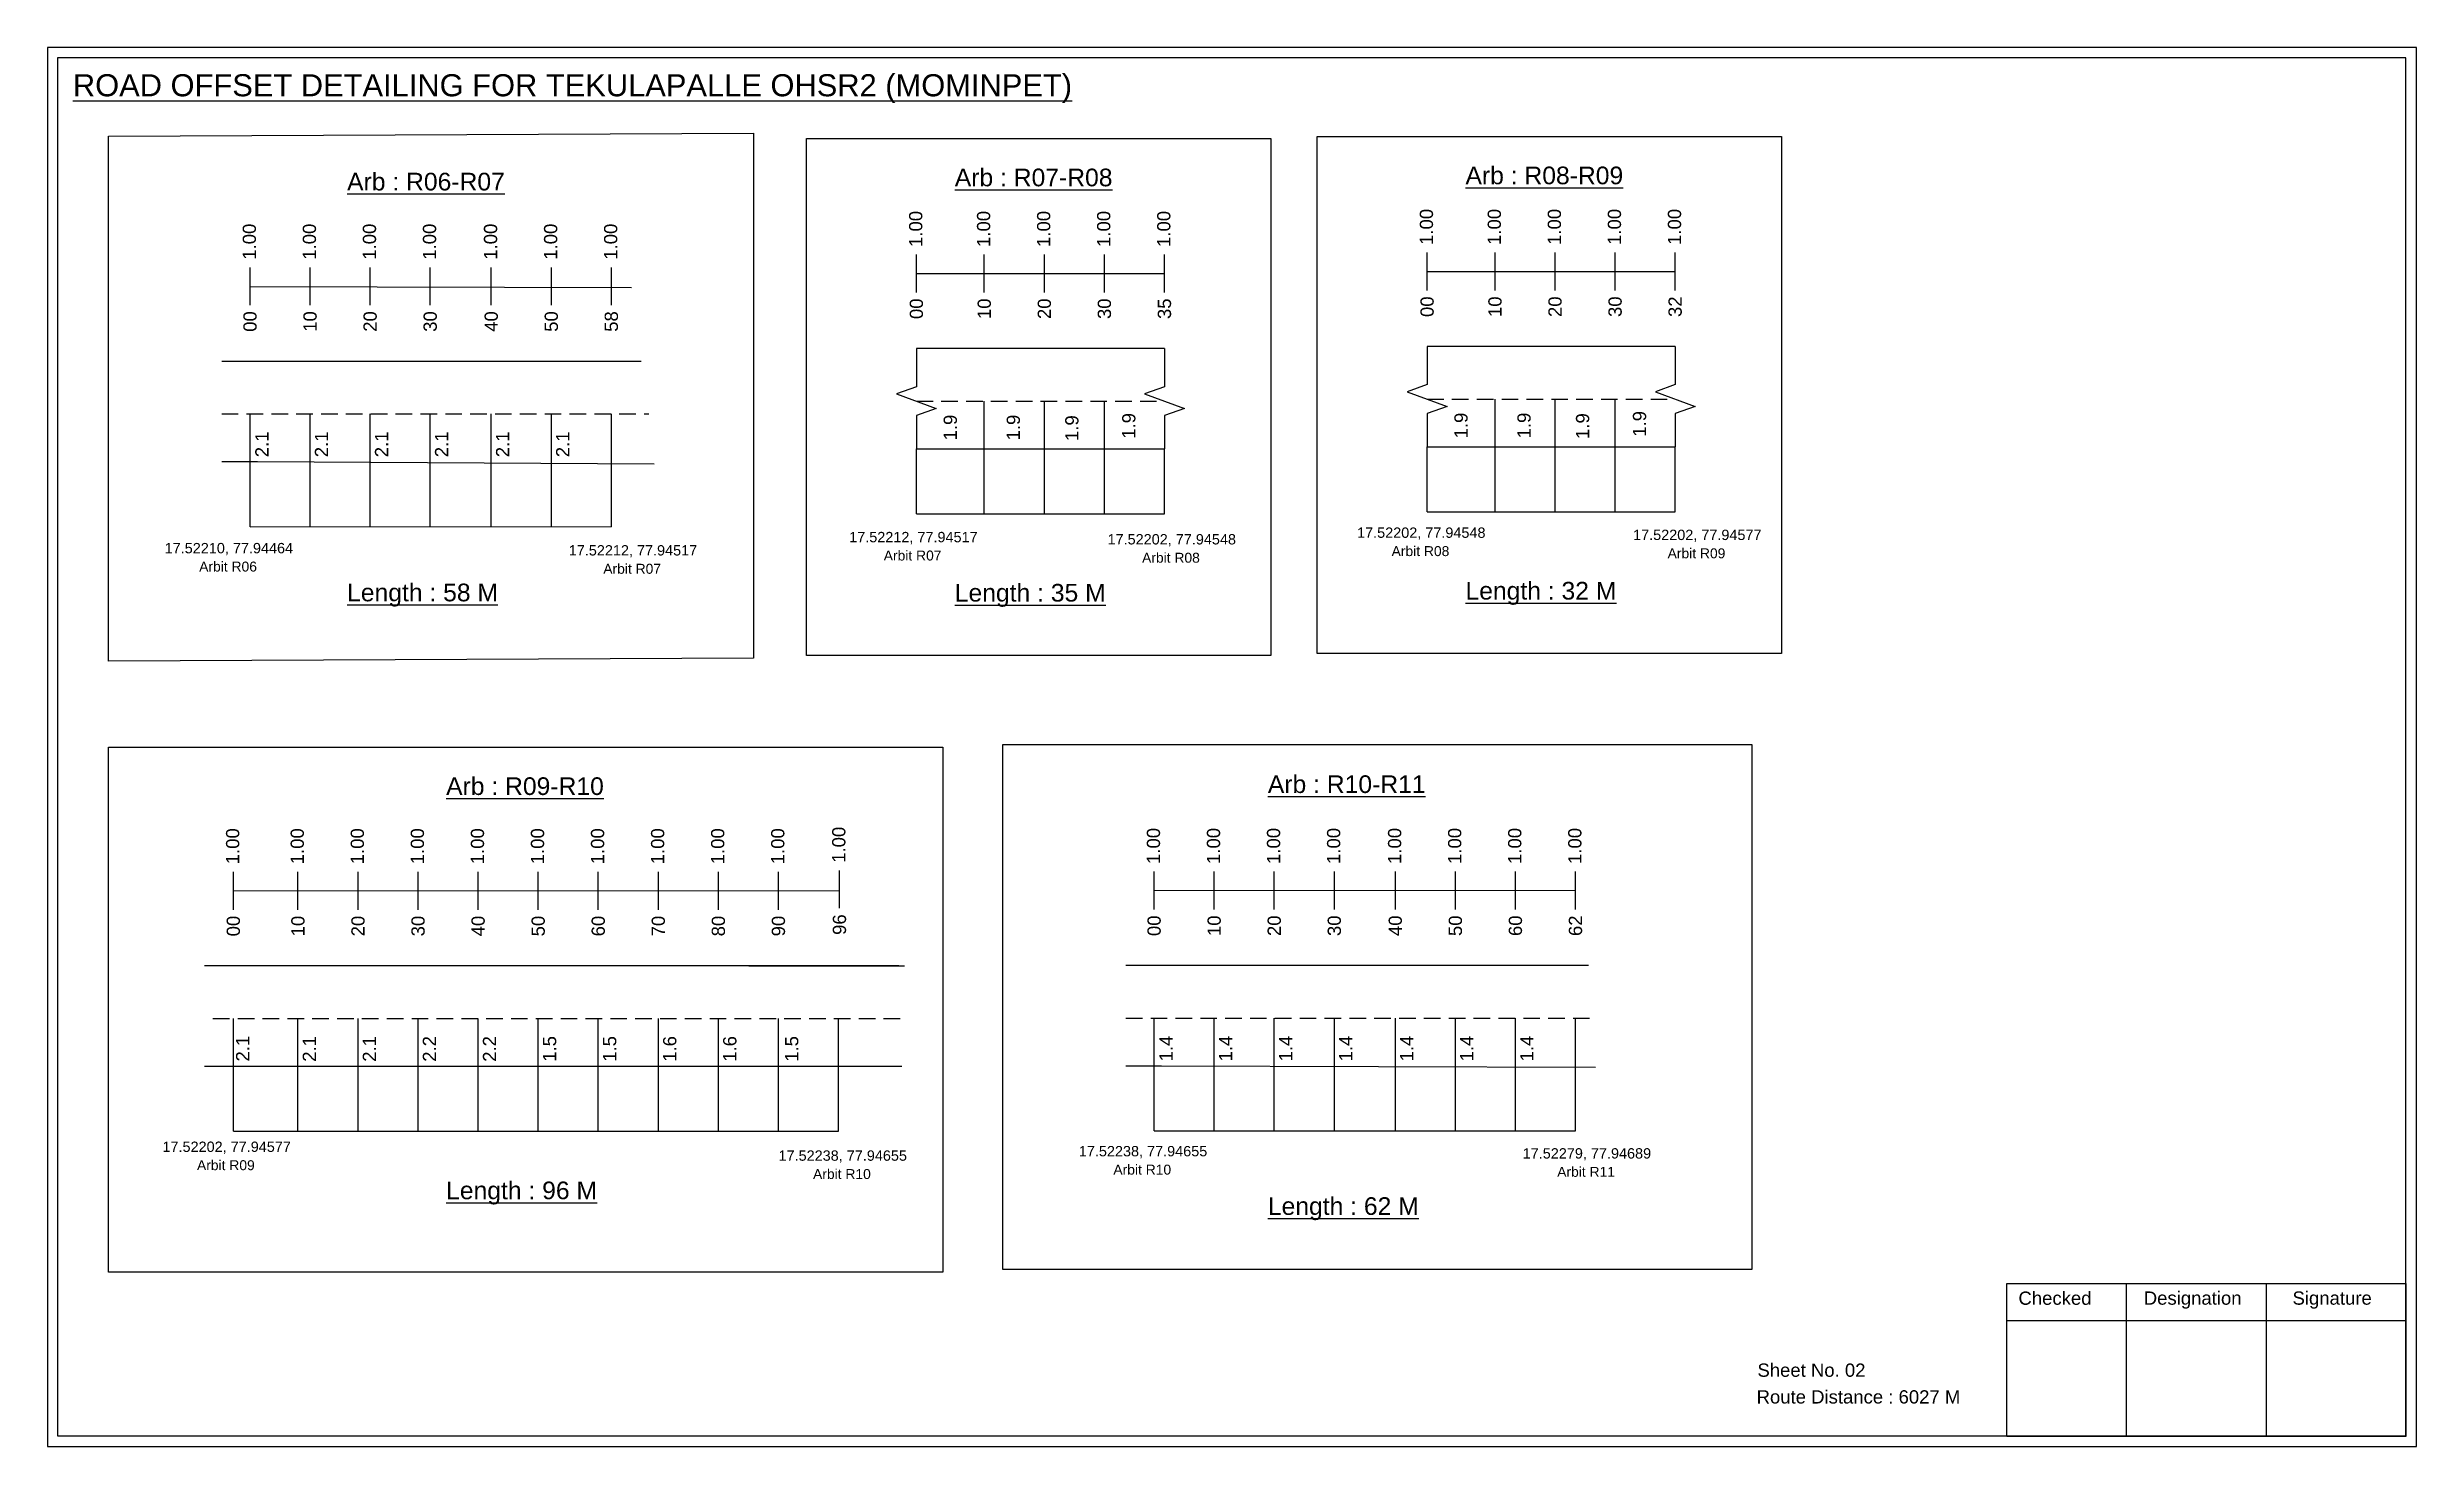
# Model space of a CAD drawing. Header units: inches. Extents: x 1972 to 9977, y 79 to 2755.
# Drawn here: x 6595 to 7131, y 1288 to 1605 of the extents above; entities that cross this region are included whole.
import ezdxf

# ---------------------------------------------------------------- set-up
doc = ezdxf.new("R2010")
doc.units = ezdxf.units.IN
doc.header["$MEASUREMENT"] = 0
doc.linetypes.add('DASHED2', pattern=[0.375, 0.25, -0.125])
doc.layers.add('PDF_Geometry', color=7, linetype='Continuous')
doc.layers.add('PDF_Text', color=5, linetype='Continuous')
doc.styles.add('PDF Arial', font='arial.ttf')
doc.styles.get("Standard").update_dxf_attribs({"font": 'arial.ttf'})

msp = doc.modelspace()

# ---------------------------------------------------------------- texts
at = {"color": 242, "true_color": 0xcd2027}
for s, height, p in [('%%UROAD OFFSET DETAILING FOR TEKULAPALLE OHSR2 (MOMINPET)', 5, (6600.69, 1593.61)), ('%%UArb : R07-R08', 4, (6800.38, 1573.24)), ('%%UArb : R08-R09', 4, (6916.02, 1573.7)), ('%%UArb : R06-R07', 4, (6662.78, 1572.3)), ('%%ULength : 58 M', 4, (6662.78, 1479.3)), ('%%ULength : 35 M', 4, (6800.38, 1479.24)), ('%%ULength : 32 M', 4, (6916.02, 1479.7)), ('%%UArb : R09-R10', 4, (6685.2, 1435.46)), ('%%UArb : R10-R11', 4, (6871.27, 1435.91)), ('%%ULength : 96 M', 4, (6685.2, 1343.96)), ('%%ULength : 62 M', 4, (6871.27, 1340.41))]:
    msp.add_text(s, height=height, dxfattribs=at).set_placement(p)
at = {"color": 217, "true_color": 0x93278f}
for s, p in [('1.00', (6793.03, 1559.51)), ('1.00', (6808.4, 1559.51)), ('1.00', (6822, 1559.51)), ('1.00', (6835.6, 1559.51)), ('1.00', (6849.2, 1559.51)), ('1.00', (6908.67, 1559.97)), ('1.00', (6924.04, 1559.97)), ('1.00', (6937.64, 1559.97)), ('1.00', (6951.24, 1559.97)), ('1.00', (6964.84, 1559.97)), ('1.00', (6642.14, 1556.62)), ('1.00', (6655.74, 1556.62)), ('1.00', (6669.34, 1556.62)), ('1.00', (6682.94, 1556.62)), ('1.00', (6696.76, 1556.62)), ('1.00', (6710.36, 1556.62)), ('1.00', (6723.96, 1556.62)), ('00', (6793.18, 1543.19)), ('10', (6808.55, 1543.19)), ('20', (6822.15, 1543.19)), ('30', (6835.75, 1543.19)), ('35', (6849.35, 1543.19)), ('00', (6908.82, 1543.65)), ('10', (6924.19, 1543.65)), ('20', (6937.79, 1543.65)), ('30', (6951.39, 1543.65)), ('32', (6964.99, 1543.65)), ('00', (6642.29, 1540.3)), ('10', (6655.89, 1540.3)), ('20', (6669.49, 1540.3)), ('30', (6683.09, 1540.3)), ('40', (6696.91, 1540.3)), ('50', (6710.51, 1540.3)), ('58', (6724.11, 1540.3)), ('1.00', (6638.36, 1419.78)), ('1.00', (6652.99, 1419.78)), ('1.00', (6666.59, 1419.78)), ('1.00', (6680.19, 1419.78)), ('1.00', (6693.79, 1419.78)), ('1.00', (6707.39, 1419.78)), ('1.00', (6720.99, 1419.78)), ('1.00', (6734.59, 1419.78)), ('1.00', (6748.19, 1419.78)), ('1.00', (6761.79, 1419.78)), ('1.00', (6775.61, 1420.11)), ('1.00', (6846.86, 1419.85)), ('1.00', (6860.46, 1419.85)), ('1.00', (6874.06, 1419.85)), ('1.00', (6887.66, 1419.85)), ('1.00', (6901.47, 1419.85)), ('1.00', (6915.07, 1419.85)), ('1.00', (6928.67, 1419.85)), ('1.00', (6942.27, 1419.85)), ('00', (6638.51, 1403.46)), ('10', (6653.14, 1403.46)), ('20', (6666.74, 1403.46)), ('30', (6680.34, 1403.46)), ('40', (6693.94, 1403.46)), ('50', (6707.54, 1403.46)), ('60', (6721.14, 1403.46)), ('70', (6734.74, 1403.46)), ('80', (6748.34, 1403.46)), ('90', (6761.94, 1403.46)), ('96', (6775.76, 1403.79)), ('00', (6847.01, 1403.53)), ('10', (6860.61, 1403.53)), ('20', (6874.21, 1403.53)), ('30', (6887.81, 1403.53)), ('40', (6901.62, 1403.53)), ('50', (6915.22, 1403.53)), ('60', (6928.82, 1403.53)), ('62', (6942.42, 1403.53))]:
    msp.add_text(s, height=3, rotation=90, dxfattribs=at).set_placement(p)
for s, p in [('1.9', (6800.86, 1515.71)), ('1.9', (6815.13, 1515.71)), ('1.9', (6828.39, 1515.59)), ('1.9', (6841.28, 1516.09)), ('1.9', (6916.5, 1516.17)), ('1.9', (6930.77, 1516.17)), ('1.9', (6944.03, 1516.05)), ('1.9', (6956.92, 1516.55)), ('2.1', (6644.99, 1511.91)), ('2.1', (6658.48, 1511.91)), ('2.1', (6672.08, 1511.91)), ('2.1', (6685.68, 1511.91)), ('2.1', (6699.5, 1511.91)), ('2.1', (6713.1, 1511.91)), ('2.1', (6640.63, 1375.13)), ('2.1', (6655.73, 1375.07)), ('2.1', (6669.33, 1375.07)), ('2.2', (6682.93, 1375.07)), ('2.2', (6696.53, 1375.07)), ('1.5', (6710.13, 1375.07)), ('1.5', (6723.73, 1375.07)), ('1.6', (6737.33, 1375.07)), ('1.6', (6750.93, 1375.07)), ('1.5', (6764.95, 1375.07)), ('1.4', (6849.71, 1375.15)), ('1.4', (6863.2, 1375.15)), ('1.4', (6876.8, 1375.15)), ('1.4', (6890.4, 1375.15)), ('1.4', (6904.21, 1375.15)), ('1.4', (6917.81, 1375.15)), ('1.4', (6931.41, 1375.15))]:
    msp.add_text(s, height=3, rotation=90).set_placement(p)
at = {"color": 5}
for s, height, p in [('17.52210, 77.94464', 2.34, (6621.47, 1490.17)), ('17.52212, 77.94517', 2.34, (6712.97, 1489.67)), ('17.52212, 77.94517', 2.34, (6776.47, 1492.67)), ('17.52202, 77.94548', 2.34, (6834.97, 1492.17)), ('17.52202, 77.94548', 2.34, (6891.47, 1493.67)), ('Arbit R08', 2.246, (6899.29, 1489.54)), ('17.52202, 77.94577', 2.34, (6953.97, 1493.17)), ('Arbit R09', 2.246, (6961.79, 1489.04)), ('Arbit R06', 2.246, (6629.29, 1486.04)), ('Arbit R07', 2.246, (6720.79, 1485.54)), ('Arbit R07', 2.246, (6784.29, 1488.54)), ('Arbit R08', 2.246, (6842.79, 1488.04)), ('17.52202, 77.94577', 2.34, (6620.97, 1354.67)), ('Arbit R09', 2.246, (6628.79, 1350.54)), ('17.52238, 77.94655', 2.34, (6760.47, 1352.67)), ('17.52238, 77.94655', 2.34, (6828.47, 1353.67)), ('17.52279, 77.94689', 2.34, (6928.97, 1353.17)), ('Arbit R10', 2.246, (6768.29, 1348.54)), ('Arbit R10', 2.246, (6836.29, 1349.54)), ('Arbit R11', 2.246, (6936.79, 1349.04))]:
    msp.add_text(s, height=height, dxfattribs=at).set_placement(p)
for s, p in [('Sheet No. 02', (6982.13, 1303.77)), ('Route Distance : 6027 M', (6981.94, 1297.72))]:
    msp.add_text(s, height=3).set_placement(p)
at = {"layer": 'PDF_Text', "color": 7, "attachment_point": 7, "style": 'PDF Arial'}
for s, insert, char_height in [('Checked', (7041.23, 1320.02), 3.001), ('Designation', (7069.61, 1319.18), 3.0006), ('Signature', (7103.29, 1319.18), 3.001)]:
    msp.add_mtext(s, dxfattribs=dict(at, insert=insert, char_height=char_height))

# ---------------------------------------------------------------- linework, layer by layer
at = {"color": 217, "true_color": 0x93278f}
for p, q in [((6791.7, 1549.21), (6791.7, 1557.77)), ((6807.07, 1549.21), (6807.07, 1557.77)), ((6820.67, 1549.21), (6820.67, 1557.77)), ((6834.27, 1549.21), (6834.27, 1557.77)), ((6847.87, 1549.21), (6847.87, 1557.77)), ((6907.34, 1549.68), (6907.34, 1558.23)), ((6922.71, 1549.68), (6922.71, 1558.23)), ((6936.31, 1549.68), (6936.31, 1558.23)), ((6949.91, 1549.68), (6949.91, 1558.23)), ((6963.51, 1549.68), (6963.51, 1558.23)), ((6640.81, 1546.32), (6640.81, 1554.88)), ((6640.81, 1550.59), (6727.14, 1550.36)), ((6654.41, 1546.32), (6654.41, 1554.88)), ((6668.01, 1546.32), (6668.01, 1554.88)), ((6681.61, 1546.32), (6681.61, 1554.88)), ((6695.43, 1546.32), (6695.43, 1554.88)), ((6709.03, 1546.32), (6709.03, 1554.88)), ((6722.63, 1546.32), (6722.63, 1554.88)), ((6791.7, 1553.48), (6847.87, 1553.48)), ((6907.34, 1553.94), (6963.51, 1553.94)), ((6637.03, 1409.48), (6637.03, 1418.04)), ((6651.66, 1409.48), (6651.66, 1418.04)), ((6665.26, 1409.48), (6665.26, 1418.04)), ((6678.86, 1409.48), (6678.86, 1418.04)), ((6692.46, 1409.48), (6692.46, 1418.04)), ((6706.06, 1409.48), (6706.06, 1418.04)), ((6719.66, 1409.48), (6719.66, 1418.04)), ((6733.26, 1409.48), (6733.26, 1418.04)), ((6746.86, 1409.48), (6746.86, 1418.04)), ((6760.46, 1409.48), (6760.46, 1418.04)), ((6774.28, 1409.81), (6774.28, 1418.37)), ((6845.53, 1409.56), (6845.53, 1418.11)), ((6859.13, 1409.56), (6859.13, 1418.11)), ((6872.73, 1409.56), (6872.73, 1418.11)), ((6886.33, 1409.56), (6886.33, 1418.11)), ((6900.15, 1409.56), (6900.15, 1418.11)), ((6913.75, 1409.56), (6913.75, 1418.11)), ((6927.35, 1409.56), (6927.35, 1418.11)), ((6940.95, 1409.56), (6940.95, 1418.11)), ((6637.03, 1413.76), (6774.28, 1413.84)), ((6845.53, 1413.83), (6940.95, 1413.89))]:
    msp.add_line(p, q, dxfattribs=at)
for p, q in [((6847.87, 1536.49), (6791.7, 1536.49)), ((6963.51, 1536.95), (6907.34, 1536.95)), ((6729.36, 1533.6), (6634.4, 1533.6)), ((6807.07, 1499.07), (6807.07, 1524.61)), ((6820.67, 1499.07), (6820.67, 1524.61)), ((6834.27, 1499.07), (6834.27, 1524.61)), ((6922.71, 1499.53), (6922.71, 1525.07)), ((6936.31, 1499.53), (6936.31, 1525.07)), ((6949.91, 1499.53), (6949.91, 1525.07)), ((6640.81, 1496.18), (6640.81, 1521.72)), ((6654.41, 1496.18), (6654.41, 1521.72)), ((6668.01, 1496.18), (6668.01, 1521.72)), ((6681.61, 1496.18), (6681.61, 1521.72)), ((6695.43, 1496.18), (6695.43, 1521.72)), ((6709.03, 1496.18), (6709.03, 1521.72)), ((6722.63, 1496.18), (6722.63, 1521.72)), ((6791.7, 1513.8), (6847.87, 1513.8)), ((6791.7, 1499.07), (6791.7, 1513.8)), ((6847.87, 1499.07), (6847.87, 1513.8)), ((6907.34, 1514.27), (6963.51, 1514.27)), ((6907.34, 1499.53), (6907.34, 1514.27)), ((6963.51, 1499.53), (6963.51, 1514.27)), ((6634.4, 1510.92), (6642.46, 1510.92)), ((6642.46, 1510.92), (6732.31, 1510.41)), ((6787.72, 1396.76), (6630.48, 1396.76)), ((6753.71, 1396.76), (6788.96, 1396.76)), ((6943.86, 1396.83), (6839.12, 1396.83)), ((6637.03, 1359.34), (6637.03, 1384.88)), ((6651.66, 1359.34), (6651.66, 1384.88)), ((6665.26, 1359.34), (6665.26, 1384.88)), ((6678.86, 1359.34), (6678.86, 1384.88)), ((6692.46, 1359.34), (6692.46, 1384.88)), ((6706.06, 1359.34), (6706.06, 1384.88)), ((6719.66, 1359.34), (6719.66, 1384.88)), ((6733.26, 1359.34), (6733.26, 1384.88)), ((6746.86, 1359.34), (6746.86, 1384.88)), ((6760.46, 1359.34), (6760.46, 1384.88)), ((6774.06, 1359.34), (6774.06, 1384.88)), ((6845.53, 1359.41), (6845.53, 1384.95)), ((6859.13, 1359.41), (6859.13, 1384.95)), ((6872.73, 1359.41), (6872.73, 1384.95)), ((6886.33, 1359.41), (6886.33, 1384.95)), ((6900.15, 1359.41), (6900.15, 1384.95)), ((6913.75, 1359.41), (6913.75, 1384.95)), ((6927.35, 1359.41), (6927.35, 1384.95)), ((6940.95, 1359.41), (6940.95, 1384.95)), ((6630.48, 1374.08), (6662.59, 1374.08)), ((6662.59, 1374.08), (6788.41, 1374.08)), ((6839.12, 1374.15), (6847.18, 1374.15)), ((6847.18, 1374.15), (6945.48, 1373.88))]:
    msp.add_line(p, q)
at = {"linetype": 'DASHED2', "ltscale": 15}
for p, q in [((6791.7, 1524.61), (6847.87, 1524.61)), ((6907.34, 1525.07), (6963.51, 1525.07)), ((6634.4, 1521.72), (6731.08, 1521.72)), ((6632.4, 1384.88), (6788.71, 1384.88)), ((6839.12, 1384.95), (6944.51, 1384.95))]:
    msp.add_line(p, q, dxfattribs=at)
at = {"color": 5}
for p, q in [((6791.7, 1499.07), (6847.87, 1499.07)), ((6907.34, 1499.53), (6963.51, 1499.53)), ((6640.81, 1496.18), (6722.63, 1496.21)), ((6637.03, 1359.34), (6774.06, 1359.34)), ((6845.53, 1359.41), (6940.95, 1359.41))]:
    msp.add_line(p, q, dxfattribs=at)
for points in [[(6608.77, 1584.6), (6754.81, 1585.26), (6754.81, 1466.44), (6608.77, 1465.77)], [(6766.81, 1584.04), (6871.97, 1584.04), (6871.97, 1467.03), (6766.81, 1467.03)], [(6882.45, 1584.5), (6987.61, 1584.5), (6987.61, 1467.49), (6882.45, 1467.49)], [(6608.76, 1446.29), (6797.68, 1446.29), (6797.68, 1327.47), (6608.76, 1327.47)], [(6811.26, 1446.89), (6980.87, 1446.89), (6980.87, 1328.07), (6811.26, 1328.07)]]:
    msp.add_lwpolyline(points, close=True)
at = {"linetype": 'Continuous'}
for points in [[(6791.7, 1536.49), (6791.7, 1527.88), (6787.2, 1526.24), (6796.2, 1522.97), (6791.7, 1521.33), (6791.7, 1513.8)], [(6847.87, 1536.49), (6847.87, 1527.88), (6843.37, 1526.24), (6852.37, 1522.97), (6847.87, 1521.33), (6847.87, 1513.8)], [(6847.87, 1536.49), (6847.87, 1527.88), (6843.37, 1526.24), (6852.37, 1522.97), (6847.87, 1521.33), (6847.87, 1513.8)], [(6907.34, 1536.95), (6907.34, 1528.34), (6902.85, 1526.7), (6911.84, 1523.43), (6907.34, 1521.79), (6907.34, 1514.27)], [(6963.51, 1536.95), (6963.51, 1528.34), (6959.01, 1526.7), (6968.01, 1523.43), (6963.51, 1521.79), (6963.51, 1514.27)], [(6963.51, 1536.95), (6963.51, 1528.34), (6959.01, 1526.7), (6968.01, 1523.43), (6963.51, 1521.79), (6963.51, 1514.27)]]:
    msp.add_lwpolyline(points, dxfattribs=at)
at = {"layer": 'PDF_Geometry'}
for points in [[(6594.91, 1604.68), (6594.91, 1287.97), (7131.39, 1287.97), (7131.39, 1604.68)], [(6597.24, 1602.35), (6597.24, 1290.39), (7128.97, 1290.39), (7128.97, 1602.35)]]:
    msp.add_lwpolyline(points, close=True, dxfattribs=at)
at = {"layer": 'PDF_Geometry', "color": 242, "true_color": 0xcc1f26}
msp.add_lwpolyline([(7128.97, 1290.29), (7038.63, 1290.29), (7038.63, 1324.91), (7128.97, 1324.91)], close=True, dxfattribs=at)
for points in [[(7065.61, 1324.91), (7065.61, 1290.29)], [(7097.33, 1324.91), (7097.33, 1290.29)], [(7038.63, 1316.53), (7128.97, 1316.53)]]:
    msp.add_lwpolyline(points, dxfattribs=at)

msp.set_redraw_order([(e.dxf.handle, doc.entitydb.next_handle()) for e in msp.query("TEXT MTEXT ATTDEF DIMENSION ARC_DIMENSION")])  # texts and dimensions are drawn at this point

doc.saveas('drawing.dxf')
